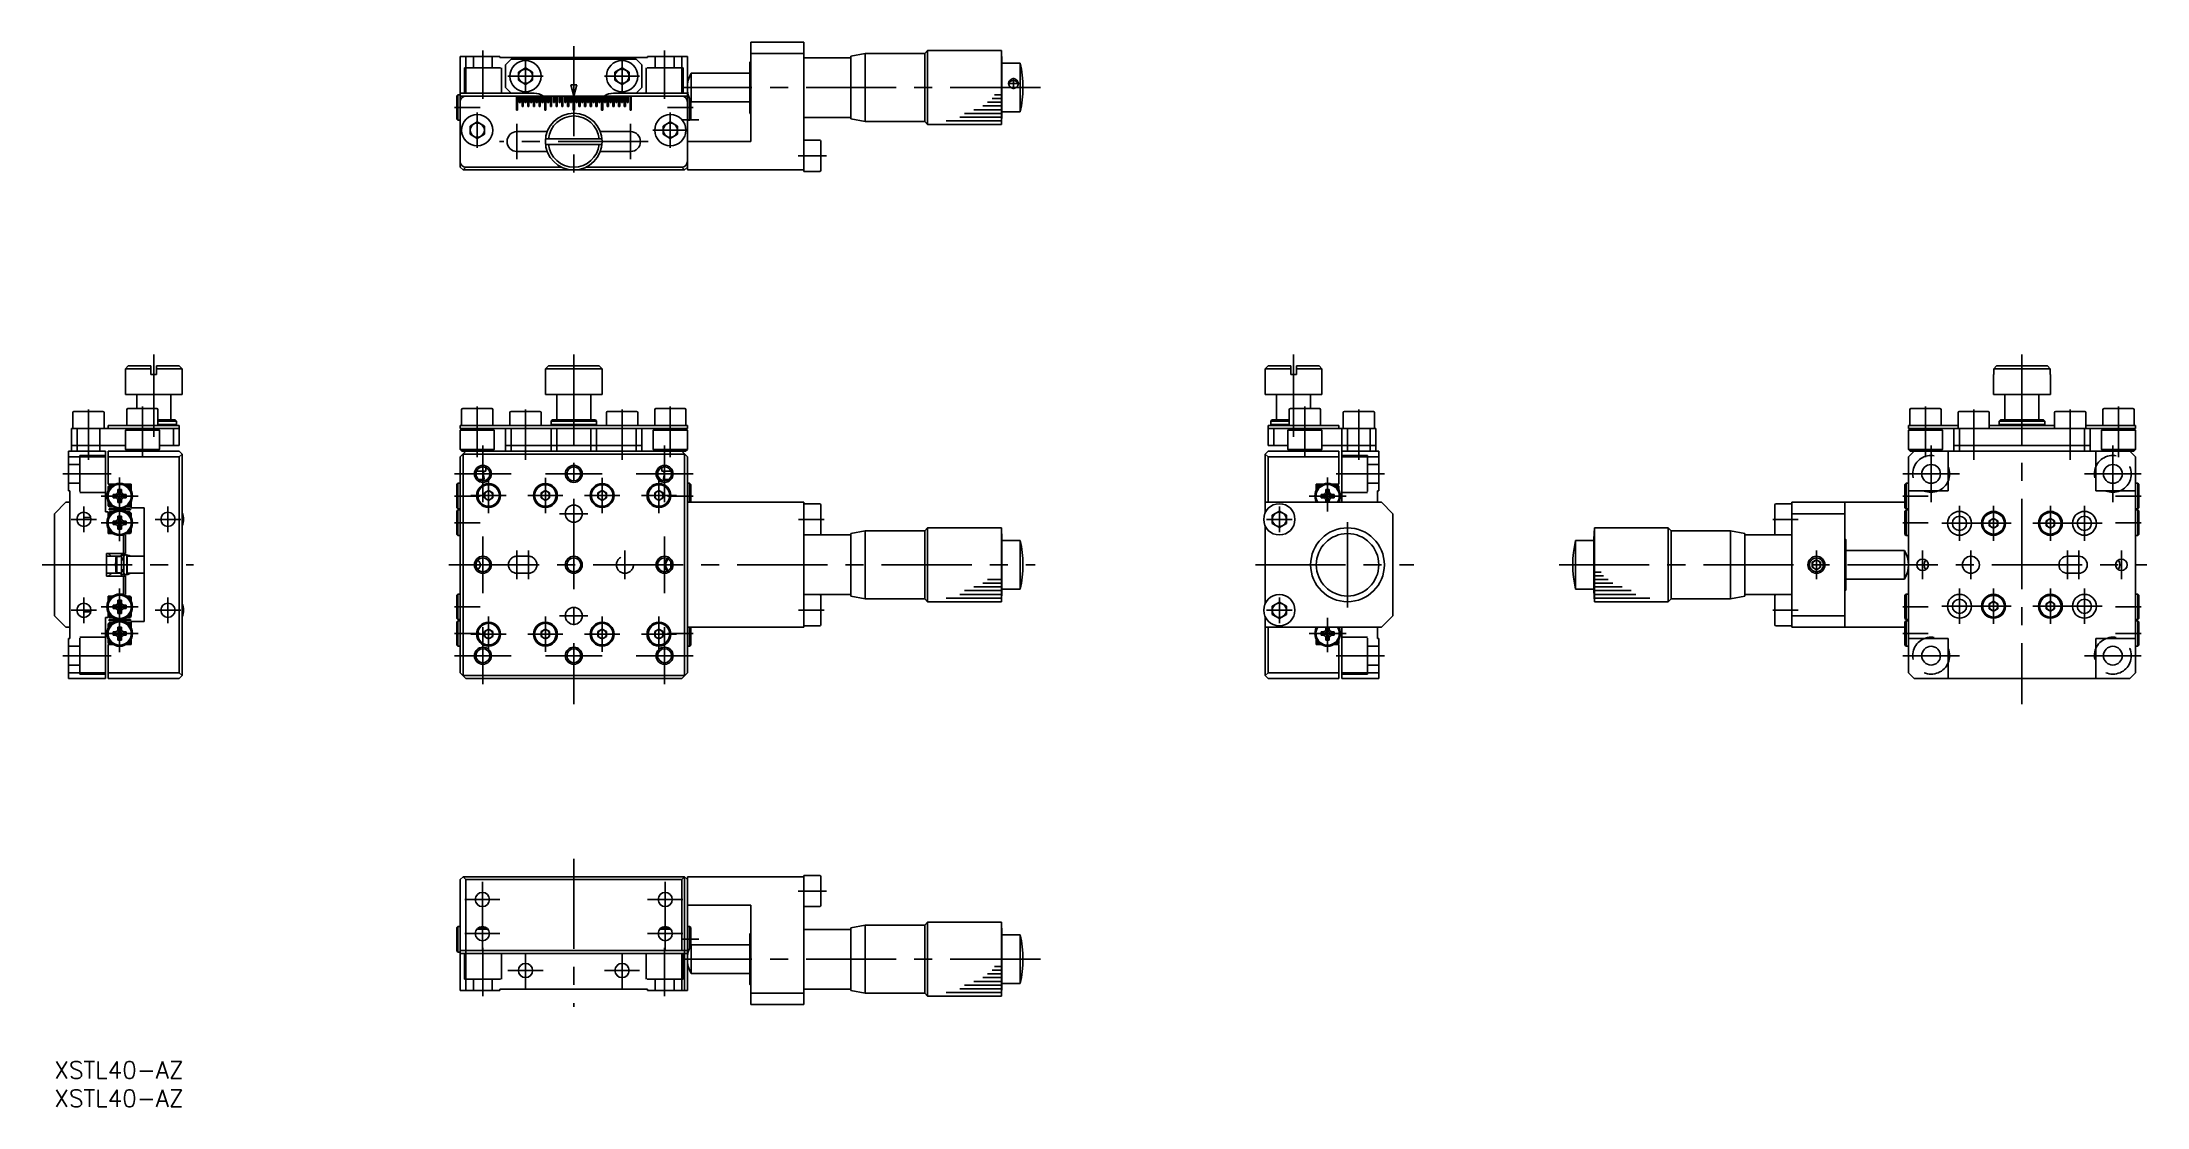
# Model space of a CAD drawing. Extents: x -2 to 368, y -8 to 179.
import ezdxf

# ---------------------------------------------------------------- set-up
doc = ezdxf.new("R2010")
doc.units = 0
doc.header["$LTSCALE"] = 0.5
doc.linetypes.add('CENTER', pattern=[50.8, 31.75, -6.35, 6.35, -6.35])
doc.linetypes.add('DASHED', pattern=[19.05, 12.7, -6.35])
for name, color, linetype in [('MSM_CENTER', 1, 'CENTER'), ('MSM_CONTINUOUS', 7, 'CONTINUOUS'), ('MSM_DASHED', 4, 'DASHED'), ('MSM_NARROW', 5, 'CONTINUOUS'), ('MSM_PART_NUMBER', 7, 'CONTINUOUS')]:
    doc.layers.add(name, color=color, linetype=linetype)
doc.styles.get("Standard").update_dxf_attribs({"font": 'txt.shx', "height": 3, "bigfont": 'bigfont.shx'})

# ---------------------------------------------------------------- blocks, each defined once
blk = doc.blocks.new('*U3')
at = {"layer": 'MSM_PART_NUMBER'}
blk.add_text('XSTL40-AZ', height=3, dxfattribs=at).set_placement((0, -3))
blk = doc.blocks.new('*U4')
at = {"layer": 'MSM_PART_NUMBER'}
blk.add_text('XSTL40-AZ', height=3, dxfattribs=at).set_placement((0, -8))

msp = doc.modelspace()

# ---------------------------------------------------------------- linework, layer by layer
at = {"layer": 'MSM_CENTER'}
for p, q in [((75.47, 177.92), (75.47, 169.42)), ((91.47, 178.72), (91.47, 154.92)), ((107.47, 177.92), (107.47, 169.42)), ((82.97, 170.32), (82.97, 176.52)), ((99.97, 170.32), (99.97, 176.52)), ((79.87, 173.42), (86.07, 173.42)), ((96.87, 173.42), (103.07, 173.42)), ((173.65, 171.42), (110.47, 171.42)), ((169.89, 172.13), (167.89, 172.13)), ((168.89, 171.13), (168.89, 173.13)), ((74.97, 167.92), (70.47, 167.92)), ((74.47, 160.82), (74.47, 167.02)), ((107.97, 167.92), (112.47, 167.92)), ((108.47, 160.82), (108.47, 167.02)), ((81.47, 158.82), (81.47, 165.02)), ((101.47, 158.82), (101.47, 165.02)), ((105.37, 163.92), (111.57, 163.92)), ((110.67, 165.72), (113.47, 165.72)), ((104.57, 161.92), (78.37, 161.92)), ((130.97, 159.42), (135.97, 159.42)), ((17.5, 109.92), (17.5, 124.42)), ((91.47, 124.42), (91.47, 62.87)), ((218.22, 109.92), (218.22, 124.42)), ((346.49, 124.42), (346.49, 62.87)), ((15.5, 106.39), (15.5, 115.27)), ((74.47, 106.39), (74.47, 115.27)), ((108.47, 106.39), (108.47, 115.27)), ((220.22, 106.39), (220.22, 115.27)), ((329.49, 106.39), (329.49, 115.27)), ((363.49, 106.39), (363.49, 115.27)), ((6, 105.89), (6, 114.77)), ((82.97, 105.89), (82.97, 114.77)), ((99.97, 105.89), (99.97, 114.77)), ((229.72, 105.89), (229.72, 114.77)), ((337.99, 105.89), (337.99, 114.77)), ((354.99, 105.89), (354.99, 114.77)), ((75.47, 108.42), (75.47, 98.42)), ((107.47, 108.42), (107.47, 98.42)), ((330.49, 108.42), (330.49, 98.42)), ((362.49, 108.42), (362.49, 98.42)), ((1.5, 103.42), (10, 103.42)), ((11.5, 91.57), (11.5, 102.77)), ((70.47, 103.42), (80.47, 103.42)), ((76.47, 96.52), (76.47, 102.72)), ((86.47, 103.42), (96.47, 103.42)), ((86.47, 96.52), (86.47, 102.72)), ((96.47, 96.52), (96.47, 102.72)), ((102.47, 103.42), (112.47, 103.42)), ((106.47, 96.52), (106.47, 102.72)), ((224.22, 96.79), (224.22, 102.77)), ((234.22, 103.42), (225.72, 103.42)), ((325.49, 103.42), (335.49, 103.42)), ((357.49, 103.42), (367.49, 103.42)), ((5.2, 93.17), (5.2, 97.67)), ((14.75, 99.52), (8.25, 99.52)), ((20, 93.17), (20, 97.67)), ((74.97, 99.52), (70.47, 99.52)), ((79.57, 99.62), (73.37, 99.62)), ((89.57, 99.62), (83.37, 99.62)), ((88.97, 96.42), (93.97, 96.42)), ((99.57, 99.62), (93.37, 99.62)), ((109.57, 99.62), (103.37, 99.62)), ((107.97, 99.52), (112.47, 99.52)), ((215.72, 93.17), (215.72, 97.67)), ((220.97, 99.52), (227.47, 99.52)), ((329.99, 99.52), (325.49, 99.52)), ((335.49, 91.62), (335.49, 97.82)), ((341.49, 91.62), (341.49, 97.82)), ((351.49, 91.62), (351.49, 97.82)), ((357.49, 91.62), (357.49, 97.82)), ((362.99, 99.52), (367.49, 99.52)), ((2.95, 95.42), (7.45, 95.42)), ((14.75, 94.82), (8.25, 94.82)), ((17.75, 95.42), (22.25, 95.42)), ((74.97, 94.82), (70.47, 94.82)), ((131.07, 95.42), (135.57, 95.42)), ((217.97, 95.42), (213.47, 95.42)), ((227.72, 79.92), (227.72, 94.92)), ((307.09, 95.42), (302.59, 95.42)), ((329.99, 94.82), (325.49, 94.82)), ((344.59, 94.72), (332.39, 94.72)), ((360.59, 94.72), (348.39, 94.72)), ((362.99, 94.82), (367.49, 94.82)), ((75.47, 92.42), (75.47, 82.42)), ((81.47, 84.92), (81.47, 89.92)), ((83.47, 84.92), (83.47, 89.92)), ((100.47, 84.92), (100.47, 89.92)), ((107.47, 92.42), (107.47, 82.42)), ((310.29, 84.92), (310.29, 89.92)), ((328.99, 84.92), (328.99, 89.92)), ((337.49, 84.92), (337.49, 89.92)), ((354.49, 84.92), (354.49, 89.92)), ((356.49, 84.92), (356.49, 89.92)), ((363.99, 84.92), (363.99, 89.92)), ((-2.16, 87.42), (24.5, 87.42)), ((69.47, 87.42), (172.74, 87.42)), ((211.5, 87.42), (239.4, 87.42)), ((264.99, 87.42), (368.49, 87.42)), ((5.2, 77.17), (5.2, 81.67)), ((11.5, 72.07), (11.5, 83.27)), ((20, 77.17), (20, 81.67)), ((215.72, 77.17), (215.72, 81.67)), ((335.49, 77.02), (335.49, 83.22)), ((341.49, 77.02), (341.49, 83.22)), ((351.49, 77.02), (351.49, 83.22)), ((357.49, 77.02), (357.49, 83.22)), ((2.95, 79.42), (7.45, 79.42)), ((14.75, 80.02), (8.25, 80.02)), ((17.75, 79.42), (22.25, 79.42)), ((74.97, 80.02), (70.47, 80.02)), ((76.47, 72.12), (76.47, 78.32)), ((86.47, 72.12), (86.47, 78.32)), ((88.97, 78.42), (93.97, 78.42)), ((96.47, 72.12), (96.47, 78.32)), ((106.47, 72.12), (106.47, 78.32)), ((131.07, 79.42), (135.57, 79.42)), ((217.97, 79.42), (213.47, 79.42)), ((224.22, 72.07), (224.22, 78.1)), ((307.09, 79.42), (302.59, 79.42)), ((329.99, 80.02), (325.49, 80.02)), ((344.59, 80.12), (332.39, 80.12)), ((360.59, 80.12), (348.39, 80.12)), ((362.99, 80.02), (367.49, 80.02)), ((14.75, 75.32), (8.25, 75.32)), ((74.97, 75.32), (70.47, 75.32)), ((79.57, 75.22), (73.37, 75.22)), ((75.47, 76.42), (75.47, 66.42)), ((89.57, 75.22), (83.37, 75.22)), ((99.57, 75.22), (93.37, 75.22)), ((109.57, 75.22), (103.37, 75.22)), ((107.47, 76.42), (107.47, 66.42)), ((107.97, 75.32), (112.47, 75.32)), ((220.97, 75.32), (227.47, 75.32)), ((329.99, 75.32), (325.49, 75.32)), ((362.99, 75.32), (367.49, 75.32)), ((1.5, 71.42), (10, 71.42)), ((70.47, 71.42), (80.47, 71.42)), ((86.47, 71.42), (96.47, 71.42)), ((102.47, 71.42), (112.47, 71.42)), ((234.22, 71.42), (225.72, 71.42)), ((325.49, 71.42), (335.49, 71.42)), ((357.49, 71.42), (367.49, 71.42)), ((91.47, 35.68), (91.47, 9.63)), ((75.37, 19.4), (75.37, 31.6)), ((107.57, 19.4), (107.57, 31.6)), ((130.97, 30), (135.97, 30)), ((72.27, 28.5), (78.47, 28.5)), ((104.47, 28.5), (110.67, 28.5)), ((72.27, 22.5), (78.47, 22.5)), ((104.47, 22.5), (110.67, 22.5)), ((75.47, 11.5), (75.47, 20)), ((82.97, 12.9), (82.97, 19.1)), ((99.97, 12.9), (99.97, 19.1)), ((107.47, 11.5), (107.47, 20)), ((110.67, 21.5), (113.47, 21.5)), ((79.87, 16), (86.07, 16)), ((96.87, 16), (103.07, 16)), ((173.65, 18), (110.47, 18))]:
    msp.add_line(p, q, dxfattribs=at)
at = {"layer": 'MSM_CONTINUOUS'}
for p, q in [((122.67, 179.42), (122.67, 161.92)), ((122.67, 179.42), (131.97, 179.42)), ((131.97, 156.67), (131.97, 179.42)), ((153.27, 177.43), (153.77, 177.93)), ((153.77, 177.93), (153.77, 164.93)), ((153.77, 177.93), (166.77, 177.93)), ((166.77, 177.93), (166.77, 164.93)), ((166.77, 177.93), (166.87, 175.93)), ((71.47, 176.92), (71.47, 157.42)), ((71.47, 176.92), (78.47, 176.92)), ((72.47, 170.42), (72.47, 176.92)), ((78.47, 176.72), (78.47, 176.92)), ((104.47, 176.72), (78.47, 176.72)), ((79.47, 175.42), (80.47, 176.42)), ((79.47, 171.42), (79.47, 175.42)), ((80.47, 176.42), (102.47, 176.42)), ((81.72, 174.15), (82.97, 174.87)), ((82.97, 174.87), (84.22, 174.15)), ((98.72, 174.15), (99.97, 174.87)), ((99.97, 174.87), (101.22, 174.15)), ((102.47, 176.42), (103.47, 175.42)), ((103.47, 175.42), (103.47, 171.42)), ((104.47, 176.72), (104.47, 176.92)), ((104.47, 176.92), (111.47, 176.92)), ((110.47, 176.92), (110.47, 170.42)), ((111.47, 156.92), (111.47, 176.92)), ((122.67, 176.07), (122.47, 175.87)), ((122.47, 175.87), (122.47, 166.97)), ((131.97, 177.42), (122.67, 177.42)), ((131.97, 176.68), (140.27, 176.68)), ((140.27, 176.93), (142.77, 177.43)), ((140.27, 176.93), (140.27, 165.93)), ((142.77, 177.43), (153.27, 177.43)), ((142.77, 177.43), (142.77, 165.43)), ((153.27, 177.43), (153.27, 165.43)), ((166.87, 175.93), (166.87, 166.93)), ((166.87, 175.73), (170.07, 175.73)), ((170.07, 175.73), (170.07, 167.13)), ((80.47, 170.42), (79.47, 171.42)), ((81.72, 172.7), (81.72, 174.15)), ((82.97, 171.98), (81.72, 172.7)), ((84.22, 172.7), (82.97, 171.98)), ((84.22, 174.15), (84.22, 172.7)), ((90.93, 171.92), (92.01, 171.92)), ((91.47, 169.92), (90.93, 171.92)), ((92.01, 171.92), (91.47, 169.92)), ((98.72, 172.7), (98.72, 174.15)), ((99.97, 171.98), (98.72, 172.7)), ((101.22, 172.7), (99.97, 171.98)), ((101.22, 174.15), (101.22, 172.7)), ((103.47, 171.42), (102.47, 170.42)), ((112.14, 173.93), (122.47, 173.93)), ((112.14, 173.93), (112.14, 168.93)), ((70.87, 169.97), (71.07, 170.17)), ((70.87, 169.97), (70.87, 165.87)), ((71.07, 170.17), (71.47, 170.17)), ((71.07, 170.17), (71.07, 165.67)), ((71.47, 170.42), (84.47, 170.42)), ((111.47, 169.92), (71.47, 169.92)), ((81.37, 167.42), (81.37, 169.92)), ((81.57, 167.42), (81.37, 167.42)), ((81.57, 169.92), (81.57, 167.42)), ((81.87, 168.82), (81.87, 169.92)), ((82.07, 168.82), (81.87, 168.82)), ((82.07, 169.92), (82.07, 168.82)), ((82.37, 168.12), (82.37, 169.92)), ((82.57, 168.12), (82.37, 168.12)), ((82.57, 169.92), (82.57, 168.12)), ((82.87, 168.82), (82.87, 169.92)), ((83.07, 168.82), (82.87, 168.82)), ((83.07, 169.92), (83.07, 168.82)), ((83.37, 168.12), (83.37, 169.92)), ((83.57, 168.12), (83.37, 168.12)), ((83.57, 169.92), (83.57, 168.12)), ((83.87, 168.82), (83.87, 169.92)), ((84.07, 168.82), (83.87, 168.82)), ((84.07, 169.92), (84.07, 168.82)), ((84.37, 168.12), (84.37, 169.92)), ((84.57, 168.12), (84.37, 168.12)), ((84.57, 169.92), (84.57, 168.12)), ((84.87, 168.82), (84.87, 169.92)), ((85.07, 168.82), (84.87, 168.82)), ((85.07, 169.92), (85.07, 168.82)), ((85.37, 168.12), (85.37, 169.92)), ((85.57, 168.12), (85.37, 168.12)), ((85.57, 169.92), (85.57, 168.12)), ((85.87, 168.82), (85.87, 169.92)), ((86.07, 168.82), (85.87, 168.82)), ((86.07, 169.92), (86.07, 168.82)), ((86.37, 167.42), (86.37, 169.92)), ((86.57, 167.42), (86.37, 167.42)), ((86.57, 169.92), (86.57, 167.42)), ((86.87, 168.82), (86.87, 169.92)), ((87.07, 168.82), (86.87, 168.82)), ((87.07, 169.92), (87.07, 168.82)), ((87.37, 168.12), (87.37, 169.92)), ((87.57, 168.12), (87.37, 168.12)), ((87.57, 169.92), (87.57, 168.12)), ((87.87, 168.82), (87.87, 169.92)), ((88.07, 168.82), (87.87, 168.82)), ((88.07, 169.92), (88.07, 168.82)), ((88.37, 168.12), (88.37, 169.92)), ((88.57, 168.12), (88.37, 168.12)), ((88.57, 169.92), (88.57, 168.12)), ((88.87, 168.82), (88.87, 169.92)), ((89.07, 168.82), (88.87, 168.82)), ((89.07, 169.92), (89.07, 168.82)), ((89.37, 168.12), (89.37, 169.92)), ((89.57, 168.12), (89.37, 168.12)), ((89.57, 169.92), (89.57, 168.12)), ((89.87, 168.82), (89.87, 169.92)), ((90.07, 168.82), (89.87, 168.82)), ((90.07, 169.92), (90.07, 168.82)), ((90.37, 168.12), (90.37, 169.92)), ((90.57, 168.12), (90.37, 168.12)), ((90.57, 169.92), (90.57, 168.12)), ((90.87, 168.82), (90.87, 169.92)), ((91.07, 168.82), (90.87, 168.82)), ((91.07, 169.92), (91.07, 168.82)), ((91.37, 167.42), (91.37, 169.92)), ((91.57, 167.42), (91.37, 167.42)), ((91.57, 169.92), (91.57, 167.42)), ((91.87, 168.82), (91.87, 169.92)), ((92.07, 168.82), (91.87, 168.82)), ((92.07, 169.92), (92.07, 168.82)), ((92.37, 168.12), (92.37, 169.92)), ((92.57, 168.12), (92.37, 168.12)), ((92.57, 169.92), (92.57, 168.12)), ((92.87, 168.82), (92.87, 169.92)), ((93.07, 168.82), (92.87, 168.82)), ((93.07, 169.92), (93.07, 168.82)), ((93.37, 168.12), (93.37, 169.92)), ((93.57, 168.12), (93.37, 168.12)), ((93.57, 169.92), (93.57, 168.12)), ((93.87, 168.82), (93.87, 169.92)), ((94.07, 168.82), (93.87, 168.82)), ((94.07, 169.92), (94.07, 168.82)), ((94.37, 168.12), (94.37, 169.92)), ((94.57, 168.12), (94.37, 168.12)), ((94.57, 169.92), (94.57, 168.12)), ((94.87, 168.82), (94.87, 169.92)), ((95.07, 168.82), (94.87, 168.82)), ((95.07, 169.92), (95.07, 168.82)), ((95.37, 168.12), (95.37, 169.92)), ((95.57, 168.12), (95.37, 168.12)), ((95.57, 169.92), (95.57, 168.12)), ((95.87, 168.82), (95.87, 169.92)), ((96.07, 168.82), (95.87, 168.82)), ((96.07, 169.92), (96.07, 168.82)), ((96.37, 167.42), (96.37, 169.92)), ((96.57, 167.42), (96.37, 167.42)), ((96.57, 169.92), (96.57, 167.42)), ((96.87, 168.82), (96.87, 169.92)), ((97.07, 168.82), (96.87, 168.82)), ((97.07, 169.92), (97.07, 168.82)), ((97.37, 168.12), (97.37, 169.92)), ((97.57, 168.12), (97.37, 168.12)), ((97.57, 169.92), (97.57, 168.12)), ((97.87, 168.82), (97.87, 169.92)), ((98.07, 168.82), (97.87, 168.82)), ((98.07, 169.92), (98.07, 168.82)), ((98.37, 168.12), (98.37, 169.92)), ((98.57, 168.12), (98.37, 168.12)), ((98.47, 170.42), (111.47, 170.42)), ((98.57, 169.92), (98.57, 168.12)), ((98.87, 168.82), (98.87, 169.92)), ((99.07, 168.82), (98.87, 168.82)), ((99.07, 169.92), (99.07, 168.82)), ((99.37, 168.12), (99.37, 169.92)), ((99.57, 168.12), (99.37, 168.12)), ((99.57, 169.92), (99.57, 168.12)), ((99.87, 168.82), (99.87, 169.92)), ((100.07, 168.82), (99.87, 168.82)), ((100.07, 169.92), (100.07, 168.82)), ((100.37, 168.12), (100.37, 169.92)), ((100.57, 168.12), (100.37, 168.12)), ((100.57, 169.92), (100.57, 168.12)), ((100.87, 168.82), (100.87, 169.92)), ((101.07, 168.82), (100.87, 168.82)), ((101.07, 169.92), (101.07, 168.82)), ((101.37, 167.42), (101.37, 169.92)), ((101.57, 167.42), (101.37, 167.42)), ((101.57, 169.92), (101.57, 167.42)), ((111.47, 170.17), (111.63, 170.17)), ((111.87, 165.67), (111.87, 169.47)), ((112.07, 165.87), (112.07, 169.05)), ((112.14, 168.93), (122.47, 168.93)), ((122.47, 166.97), (122.67, 166.77)), ((166.77, 164.93), (166.87, 166.93)), ((166.87, 167.13), (170.07, 167.13)), ((71.07, 165.67), (70.87, 165.87)), ((71.47, 165.67), (71.07, 165.67)), ((73.22, 164.65), (74.47, 165.37)), ((73.22, 163.2), (73.22, 164.65)), ((74.47, 162.48), (73.22, 163.2)), ((74.47, 165.37), (75.72, 164.65)), ((75.72, 163.2), (74.47, 162.48)), ((75.72, 164.65), (75.72, 163.2)), ((86.79, 163.67), (81.47, 163.67)), ((101.47, 163.67), (96.15, 163.67)), ((107.22, 164.65), (108.47, 165.37)), ((107.22, 163.2), (107.22, 164.65)), ((108.47, 162.48), (107.22, 163.2)), ((108.47, 165.37), (109.72, 164.65)), ((109.72, 163.2), (108.47, 162.48)), ((109.72, 164.65), (109.72, 163.2)), ((111.87, 165.67), (111.47, 165.67)), ((112.07, 165.87), (111.87, 165.67)), ((131.97, 166.18), (140.27, 166.18)), ((140.27, 165.93), (142.77, 165.43)), ((142.57, 165.43), (142.57, 165.47)), ((142.77, 165.43), (153.27, 165.43)), ((153.27, 165.43), (153.77, 164.93)), ((153.77, 164.93), (166.77, 164.93)), ((81.47, 160.17), (86.79, 160.17)), ((96.44, 162.42), (86.49, 162.42)), ((86.49, 161.42), (96.44, 161.42)), ((96.15, 160.17), (101.47, 160.17)), ((111.47, 161.92), (122.67, 161.92)), ((134.77, 162.17), (131.97, 162.17)), ((134.97, 156.87), (134.97, 161.97)), ((71.47, 157.42), (71.97, 156.92)), ((71.97, 156.92), (72.47, 157.42)), ((71.97, 156.92), (110.97, 156.92)), ((72.47, 157.42), (89.29, 157.42)), ((93.65, 157.42), (110.47, 157.42)), ((110.47, 157.42), (110.97, 156.92)), ((110.97, 156.92), (111.47, 157.42)), ((111.47, 156.92), (131.97, 156.92)), ((131.97, 156.67), (134.77, 156.67)), ((12.5, 121.92), (13, 122.42)), ((17, 122.42), (13, 122.42)), ((17, 122.42), (17, 120.92)), ((22, 122.42), (18, 122.42)), ((18, 120.92), (18, 122.42)), ((22, 122.42), (22.5, 121.92)), ((86.99, 122.42), (86.49, 121.92)), ((86.99, 122.42), (95.94, 122.42)), ((95.94, 122.42), (96.44, 121.92)), ((213.72, 122.42), (213.22, 121.92)), ((213.72, 122.42), (217.72, 122.42)), ((217.72, 120.92), (217.72, 122.42)), ((218.72, 122.42), (222.72, 122.42)), ((218.72, 122.42), (218.72, 120.92)), ((222.72, 122.42), (223.22, 121.92)), ((341.52, 121.92), (342.02, 122.42)), ((350.97, 122.42), (342.02, 122.42)), ((350.97, 122.42), (351.47, 121.92)), ((12.5, 117.42), (12.5, 121.92)), ((17, 121.92), (12.5, 121.92)), ((18, 120.92), (17, 120.92)), ((22.5, 121.92), (18, 121.92)), ((22.5, 121.92), (22.5, 117.42)), ((86.47, 120.92), (86.47, 117.42)), ((86.47, 120.92), (86.49, 120.92)), ((86.49, 121.92), (96.44, 121.92)), ((86.49, 121.92), (86.49, 120.92)), ((96.44, 121.92), (96.44, 120.92)), ((96.44, 120.92), (96.47, 120.92)), ((96.47, 120.92), (96.47, 117.42)), ((213.22, 121.92), (213.22, 117.42)), ((213.22, 121.92), (217.72, 121.92)), ((217.72, 120.92), (218.72, 120.92)), ((218.72, 121.92), (223.22, 121.92)), ((223.22, 117.42), (223.22, 121.92)), ((341.49, 120.92), (341.49, 117.42)), ((341.52, 120.92), (341.49, 120.92)), ((351.47, 121.92), (341.52, 121.92)), ((341.52, 121.92), (341.52, 120.92)), ((351.47, 121.92), (351.47, 120.92)), ((351.49, 120.92), (351.47, 120.92)), ((351.49, 120.92), (351.49, 117.42)), ((22.5, 117.42), (12.5, 117.42)), ((12.95, 114.92), (18.05, 114.92)), ((14.5, 114.92), (14.5, 117.42)), ((20.5, 117.42), (20.5, 112.92)), ((71.92, 114.92), (77.02, 114.92)), ((86.47, 117.42), (96.47, 117.42)), ((88.47, 117.42), (88.47, 112.92)), ((94.47, 117.42), (94.47, 112.92)), ((105.92, 114.92), (111.02, 114.92)), ((213.22, 117.42), (223.22, 117.42)), ((215.22, 117.42), (215.22, 112.92)), ((222.77, 114.92), (217.67, 114.92)), ((221.22, 114.92), (221.22, 117.42)), ((332.04, 114.92), (326.94, 114.92)), ((351.49, 117.42), (341.49, 117.42)), ((343.49, 117.42), (343.49, 112.92)), ((349.49, 117.42), (349.49, 112.92)), ((366.04, 114.92), (360.94, 114.92)), ((3, 111.42), (3, 107.42)), ((22, 111.42), (3, 111.42)), ((3.25, 111.42), (3.25, 114.22)), ((3.45, 114.42), (8.55, 114.42)), ((4, 107.42), (4, 111.42)), ((8, 111.42), (8, 107.42)), ((8.75, 114.22), (8.75, 111.42)), ((22, 111.92), (9.5, 111.92)), ((9.5, 111.92), (9.5, 111.42)), ((12.5, 111.12), (12.8, 111.42)), ((12.75, 111.92), (12.75, 114.72)), ((18.5, 111.12), (18.2, 111.42)), ((18.25, 114.72), (18.25, 111.92)), ((21.3, 112.92), (18.25, 112.92)), ((21.5, 112.72), (18.25, 112.72)), ((18.25, 112.12), (21.5, 112.12)), ((21, 111.42), (21, 108.42)), ((21.5, 112.72), (21.3, 112.92)), ((21.3, 111.92), (21.5, 112.12)), ((21.5, 112.72), (21.5, 112.12)), ((22, 108.42), (22, 111.92)), ((71.47, 111.92), (71.47, 111.42)), ((71.47, 111.92), (111.47, 111.92)), ((71.47, 111.42), (111.47, 111.42)), ((71.77, 111.42), (71.47, 111.12)), ((71.72, 114.72), (71.72, 111.92)), ((77.47, 111.12), (77.17, 111.42)), ((77.22, 114.72), (77.22, 111.92)), ((79.47, 111.42), (79.47, 107.42)), ((80.22, 114.22), (80.22, 111.92)), ((80.42, 114.42), (85.52, 114.42)), ((80.47, 111.42), (80.47, 107.42)), ((85.72, 114.22), (85.72, 111.92)), ((87.47, 112.72), (87.67, 112.92)), ((87.47, 112.72), (87.47, 112.12)), ((87.47, 112.72), (95.47, 112.72)), ((87.67, 111.92), (87.47, 112.12)), ((95.47, 112.12), (87.47, 112.12)), ((87.47, 111.42), (87.47, 107.42)), ((87.67, 112.92), (95.27, 112.92)), ((88.47, 111.42), (88.47, 107.42)), ((94.47, 111.42), (94.47, 107.42)), ((95.27, 112.92), (95.47, 112.72)), ((95.27, 111.92), (95.47, 112.12)), ((95.47, 112.72), (95.47, 112.12)), ((95.47, 111.42), (95.47, 107.42)), ((97.22, 114.22), (97.22, 111.92)), ((97.42, 114.42), (102.52, 114.42)), ((102.47, 111.42), (102.47, 107.42)), ((102.72, 114.22), (102.72, 111.92)), ((103.47, 111.42), (103.47, 107.42)), ((105.77, 111.42), (105.47, 111.12)), ((105.72, 114.72), (105.72, 111.92)), ((111.47, 111.12), (111.17, 111.42)), ((111.22, 114.72), (111.22, 111.92)), ((111.47, 111.92), (111.47, 111.42)), ((213.72, 111.92), (226.22, 111.92)), ((213.72, 108.42), (213.72, 111.92)), ((213.72, 111.42), (232.72, 111.42)), ((214.22, 112.72), (214.42, 112.92)), ((214.22, 112.72), (214.22, 112.12)), ((214.22, 112.72), (217.47, 112.72)), ((214.42, 111.92), (214.22, 112.12)), ((217.47, 112.12), (214.22, 112.12)), ((214.42, 112.92), (217.47, 112.92)), ((214.72, 111.42), (214.72, 108.42)), ((217.22, 111.12), (217.52, 111.42)), ((217.47, 114.72), (217.47, 111.92)), ((223.22, 111.12), (222.92, 111.42)), ((222.97, 111.92), (222.97, 114.72)), ((226.22, 111.92), (226.22, 111.42)), ((226.72, 98.42), (226.72, 111.42)), ((226.97, 114.22), (226.97, 111.42)), ((232.27, 114.42), (227.17, 114.42)), ((227.72, 111.42), (227.72, 107.42)), ((231.72, 107.42), (231.72, 111.42)), ((232.47, 111.42), (232.47, 114.22)), ((232.72, 111.42), (232.72, 107.42)), ((326.49, 111.92), (326.49, 111.42)), ((335.24, 111.92), (326.49, 111.92)), ((366.49, 111.42), (326.49, 111.42)), ((326.49, 111.12), (326.79, 111.42)), ((326.74, 114.72), (326.74, 111.92)), ((332.19, 111.42), (332.49, 111.12)), ((332.24, 114.72), (332.24, 111.92)), ((334.49, 111.42), (334.49, 107.42)), ((335.24, 114.22), (335.24, 111.42)), ((340.54, 114.42), (335.44, 114.42)), ((335.49, 111.42), (335.49, 107.42)), ((340.74, 114.22), (340.74, 111.42)), ((352.24, 111.92), (340.74, 111.92)), ((342.69, 112.92), (342.49, 112.72)), ((342.49, 112.72), (342.49, 112.12)), ((350.49, 112.72), (342.49, 112.72)), ((342.69, 111.92), (342.49, 112.12)), ((342.49, 112.12), (350.49, 112.12)), ((350.29, 112.92), (342.69, 112.92)), ((350.49, 112.72), (350.29, 112.92)), ((350.29, 111.92), (350.49, 112.12)), ((350.49, 112.72), (350.49, 112.12)), ((352.24, 114.22), (352.24, 111.42)), ((357.54, 114.42), (352.44, 114.42)), ((357.49, 111.42), (357.49, 107.42)), ((357.74, 114.22), (357.74, 111.42)), ((366.49, 111.92), (357.74, 111.92)), ((358.49, 111.42), (358.49, 107.42)), ((360.49, 111.12), (360.79, 111.42)), ((360.74, 114.72), (360.74, 111.92)), ((366.19, 111.42), (366.49, 111.12)), ((366.24, 114.72), (366.24, 111.92)), ((366.49, 111.92), (366.49, 111.42)), ((3, 108.42), (12.5, 108.42)), ((12.5, 107.72), (12.5, 111.12)), ((18.5, 111.12), (12.5, 111.12)), ((12.5, 107.72), (12.8, 107.42)), ((18.5, 107.72), (12.5, 107.72)), ((18.2, 107.42), (18.5, 107.72)), ((18.5, 111.12), (18.5, 107.72)), ((22, 108.42), (18.5, 108.42)), ((71.47, 111.12), (71.47, 107.72)), ((77.47, 111.12), (71.47, 111.12)), ((71.47, 107.72), (77.47, 107.72)), ((71.47, 107.72), (71.77, 107.42)), ((77.17, 107.42), (77.47, 107.72)), ((77.47, 107.72), (77.47, 111.12)), ((79.47, 108.42), (103.47, 108.42)), ((105.47, 111.12), (105.47, 107.72)), ((111.47, 111.12), (105.47, 111.12)), ((105.47, 107.72), (111.47, 107.72)), ((105.47, 107.72), (105.77, 107.42)), ((111.47, 107.72), (111.17, 107.42)), ((111.47, 107.72), (111.47, 111.12)), ((213.72, 108.42), (217.22, 108.42)), ((217.22, 111.12), (217.22, 107.72)), ((217.22, 111.12), (223.22, 111.12)), ((217.22, 107.72), (223.22, 107.72)), ((217.52, 107.42), (217.22, 107.72)), ((223.22, 107.72), (222.92, 107.42)), ((223.22, 107.72), (223.22, 111.12)), ((232.72, 108.42), (223.22, 108.42)), ((326.49, 107.72), (326.49, 111.12)), ((326.49, 111.12), (332.49, 111.12)), ((332.49, 107.72), (326.49, 107.72)), ((326.49, 107.72), (326.79, 107.42)), ((332.19, 107.42), (332.49, 107.72)), ((332.49, 111.12), (332.49, 107.72)), ((358.49, 108.42), (334.49, 108.42)), ((360.49, 107.72), (360.49, 111.12)), ((360.49, 111.12), (366.49, 111.12)), ((366.49, 107.72), (360.49, 107.72)), ((360.49, 107.72), (360.79, 107.42)), ((366.49, 107.72), (366.19, 107.42)), ((366.49, 111.12), (366.49, 107.72)), ((2.5, 107.42), (2.5, 100.42)), ((9, 107.42), (2.5, 107.42)), ((9, 106.42), (2.5, 106.42)), ((9, 96.72), (9, 107.42)), ((9.5, 107.42), (9.5, 101.62)), ((22, 107.42), (9.5, 107.42)), ((22, 106.42), (9.5, 106.42)), ((22, 107.42), (22.5, 106.92)), ((22.5, 106.92), (22, 106.42)), ((22, 68.42), (22, 106.42)), ((22.5, 106.92), (22.5, 67.92)), ((72.47, 107.42), (71.47, 106.42)), ((71.47, 106.42), (71.47, 68.42)), ((71.77, 107.42), (111.17, 107.42)), ((71.97, 106.92), (110.97, 106.92)), ((71.97, 106.92), (71.97, 67.92)), ((75.97, 103.92), (74.35, 103.92)), ((75.97, 103.92), (75.97, 104.55)), ((106.97, 103.92), (106.97, 104.55)), ((106.97, 103.92), (108.59, 103.92)), ((111.47, 106.42), (110.47, 107.42)), ((110.97, 106.92), (110.97, 67.92)), ((111.47, 106.42), (111.47, 68.42)), ((213.22, 106.92), (213.72, 107.42)), ((213.72, 106.42), (213.22, 106.92)), ((213.22, 96.57), (213.22, 106.92)), ((213.72, 107.42), (226.22, 107.42)), ((213.72, 106.42), (213.72, 98.42)), ((226.22, 106.42), (213.72, 106.42)), ((226.22, 101.62), (226.22, 107.42)), ((226.72, 107.42), (233.22, 107.42)), ((233.22, 106.42), (226.72, 106.42)), ((233.22, 107.42), (233.22, 100.42)), ((327.49, 107.42), (326.49, 106.42)), ((326.49, 68.42), (326.49, 106.42)), ((366.19, 107.42), (326.79, 107.42)), ((333.49, 100.42), (333.49, 107.42)), ((359.49, 100.42), (359.49, 107.42)), ((366.49, 106.42), (365.49, 107.42)), ((366.49, 106.42), (366.49, 68.42)), ((2.7, 100.42), (2.5, 100.42)), ((2.7, 74.42), (2.7, 100.42)), ((9.5, 101.62), (10.69, 101.62)), ((9.7, 101.42), (9.5, 101.22)), ((9.5, 101.22), (9.5, 100.55)), ((9.5, 101.22), (10.03, 101.22)), ((10.29, 101.42), (9.7, 101.42)), ((9.7, 100.87), (9.7, 101.42)), ((10.63, 101.6), (10.6, 101.62)), ((11.2, 100.67), (11.8, 100.67)), ((11.2, 100.32), (11.2, 100.67)), ((11.2, 100.67), (11.41, 100.32)), ((11.41, 100.11), (11.41, 100.32)), ((11.59, 100.32), (11.41, 100.32)), ((11.8, 100.67), (11.59, 100.32)), ((11.59, 100.32), (11.59, 100.11)), ((11.8, 100.67), (11.8, 100.32)), ((12.31, 101.62), (13.5, 101.62)), ((12.4, 101.62), (12.37, 101.6)), ((13.3, 101.42), (12.71, 101.42)), ((12.97, 101.22), (13.5, 101.22)), ((13.5, 101.22), (13.3, 101.42)), ((13.3, 101.42), (13.3, 100.87)), ((13.5, 101.62), (13.5, 100.55)), ((71.07, 101.77), (70.87, 101.57)), ((70.87, 97.47), (70.87, 101.57)), ((71.47, 101.77), (71.07, 101.77)), ((71.07, 97.27), (71.07, 101.77)), ((75.71, 102.42), (74.75, 102.42)), ((75.71, 102.42), (75.35, 102.2)), ((76.47, 100.49), (75.72, 100.06)), ((77.22, 100.06), (76.47, 100.49)), ((86.47, 100.49), (85.72, 100.06)), ((87.22, 100.06), (86.47, 100.49)), ((96.47, 100.49), (95.72, 100.06)), ((97.22, 100.06), (96.47, 100.49)), ((106.47, 100.49), (105.72, 100.06)), ((107.22, 100.06), (106.47, 100.49)), ((107.23, 102.42), (107.59, 102.2)), ((107.23, 102.42), (108.18, 102.42)), ((111.47, 101.77), (111.87, 101.77)), ((111.87, 101.77), (112.07, 101.57)), ((111.87, 98.42), (111.87, 101.77)), ((112.07, 98.42), (112.07, 101.57)), ((222.22, 101.62), (222.22, 100.55)), ((223.42, 101.62), (222.22, 101.62)), ((222.22, 101.22), (222.42, 101.42)), ((222.75, 101.22), (222.22, 101.22)), ((222.42, 101.42), (223.02, 101.42)), ((222.42, 101.42), (222.42, 100.87)), ((223.32, 101.62), (223.35, 101.6)), ((224.52, 100.67), (223.92, 100.67)), ((223.92, 100.67), (223.92, 100.32)), ((223.92, 100.67), (224.14, 100.32)), ((224.14, 100.32), (224.14, 100.11)), ((224.14, 100.32), (224.31, 100.32)), ((224.52, 100.67), (224.31, 100.32)), ((224.31, 100.11), (224.31, 100.32)), ((224.52, 100.32), (224.52, 100.67)), ((226.22, 101.62), (225.03, 101.62)), ((225.1, 101.6), (225.12, 101.62)), ((225.43, 101.42), (226.02, 101.42)), ((226.22, 101.22), (225.7, 101.22)), ((226.02, 101.42), (226.22, 101.22)), ((226.02, 100.87), (226.02, 101.42)), ((226.22, 101.22), (226.22, 100.55)), ((233.02, 100.42), (233.22, 100.42)), ((233.02, 100.42), (233.02, 98.42)), ((326.09, 101.77), (325.89, 101.57)), ((325.89, 97.47), (325.89, 101.57)), ((326.49, 101.77), (326.09, 101.77)), ((326.09, 97.27), (326.09, 101.77)), ((333.49, 100.42), (326.49, 100.42)), ((366.49, 100.42), (359.49, 100.42)), ((366.49, 101.77), (366.89, 101.77)), ((366.89, 101.77), (367.09, 101.57)), ((366.89, 97.27), (366.89, 101.77)), ((367.09, 97.47), (367.09, 101.57)), ((0, 96.42), (2, 98.42)), ((0, 78.42), (0, 96.42)), ((2, 98.42), (2.7, 98.42)), ((5.2, 96.62), (4.85, 96.62)), ((5.2, 94.17), (5.2, 96.62)), ((9.5, 96.72), (9, 96.72)), ((9.5, 98.49), (9.5, 97.82)), ((9.5, 97.82), (9.7, 97.62)), ((10.03, 97.82), (9.5, 97.82)), ((9.5, 95.85), (9.5, 96.72)), ((9.7, 96.72), (9.5, 96.52)), ((10.03, 96.52), (9.5, 96.52)), ((9.63, 97.27), (13.38, 97.27)), ((9.63, 97.07), (9.63, 97.27)), ((9.63, 97.07), (13.38, 97.07)), ((9.7, 97.62), (9.7, 98.17)), ((9.7, 97.62), (10.29, 97.62)), ((10.29, 96.72), (9.7, 96.72)), ((9.7, 96.72), (9.7, 96.17)), ((10.35, 99.82), (10.7, 99.82)), ((10.35, 99.22), (10.35, 99.82)), ((10.35, 99.82), (10.7, 99.61)), ((10.35, 99.22), (10.7, 99.43)), ((10.7, 99.22), (10.35, 99.22)), ((10.55, 97.28), (10.69, 97.42)), ((10.55, 97.27), (10.55, 97.28)), ((10.55, 97.27), (10.55, 97.28)), ((10.55, 97.07), (10.55, 97.07)), ((10.69, 96.92), (10.55, 97.07)), ((10.55, 97.07), (10.55, 97.07)), ((10.74, 96.94), (10.61, 97.07)), ((10.7, 99.61), (10.91, 99.61)), ((10.7, 99.61), (10.7, 99.43)), ((10.91, 99.43), (10.7, 99.43)), ((10.85, 96.98), (10.75, 97.07)), ((11.2, 98.37), (11.41, 98.73)), ((11.2, 98.37), (11.2, 98.72)), ((11.8, 98.37), (11.2, 98.37)), ((11.41, 98.73), (11.41, 98.93)), ((11.59, 98.73), (11.41, 98.73)), ((11.59, 98.93), (11.59, 98.73)), ((11.8, 98.37), (11.59, 98.73)), ((11.8, 98.72), (11.8, 98.37)), ((12.09, 99.61), (12.3, 99.61)), ((12.3, 99.43), (12.09, 99.43)), ((12.15, 97.37), (12.25, 97.27)), ((12.26, 97.4), (12.39, 97.27)), ((12.3, 99.82), (12.65, 99.82)), ((12.3, 99.61), (12.65, 99.82)), ((12.3, 99.61), (12.3, 99.43)), ((12.3, 99.43), (12.65, 99.22)), ((12.65, 99.22), (12.3, 99.22)), ((12.31, 97.42), (12.45, 97.28)), ((12.45, 97.07), (12.31, 96.92)), ((12.45, 97.28), (12.45, 97.27)), ((12.45, 97.28), (12.45, 97.27)), ((12.45, 97.07), (12.45, 97.07)), ((12.45, 97.07), (12.45, 97.07)), ((12.65, 99.82), (12.65, 99.22)), ((12.71, 97.62), (13.3, 97.62)), ((13.3, 96.72), (12.71, 96.72)), ((13.5, 97.82), (12.97, 97.82)), ((13.5, 96.52), (12.97, 96.52)), ((13.3, 98.17), (13.3, 97.62)), ((13.3, 97.62), (13.5, 97.82)), ((13.3, 96.72), (13.5, 96.52)), ((13.3, 96.17), (13.3, 96.72)), ((13.38, 97.07), (13.38, 97.27)), ((13.5, 97.42), (13.5, 98.49)), ((13.5, 97.42), (15.8, 97.42)), ((13.5, 95.85), (13.5, 96.52)), ((15.8, 97.42), (15.8, 77.42)), ((70.87, 97.47), (71.07, 97.27)), ((71.07, 97.07), (70.87, 96.87)), ((70.87, 92.77), (70.87, 96.87)), ((71.07, 97.27), (71.47, 97.27)), ((71.07, 97.07), (71.47, 97.07)), ((71.07, 92.57), (71.07, 97.07)), ((75.72, 100.06), (75.72, 99.19)), ((75.72, 99.19), (76.47, 98.76)), ((76.47, 98.76), (77.22, 99.19)), ((77.22, 99.19), (77.22, 100.06)), ((85.72, 100.06), (85.72, 99.19)), ((85.72, 99.19), (86.47, 98.76)), ((86.47, 98.76), (87.22, 99.19)), ((87.22, 99.19), (87.22, 100.06)), ((95.72, 100.06), (95.72, 99.19)), ((95.72, 99.19), (96.47, 98.76)), ((96.47, 98.76), (97.22, 99.19)), ((97.22, 99.19), (97.22, 100.06)), ((105.72, 100.06), (105.72, 99.19)), ((105.72, 99.19), (106.47, 98.76)), ((106.47, 98.76), (107.22, 99.19)), ((107.22, 99.19), (107.22, 100.06)), ((111.47, 98.42), (131.97, 98.42)), ((131.97, 76.42), (131.97, 98.42)), ((131.97, 98.17), (134.77, 98.17)), ((134.97, 97.97), (134.97, 92.87)), ((213.22, 98.42), (233.72, 98.42)), ((214.47, 96.14), (215.72, 96.87)), ((215.72, 96.87), (216.97, 96.14)), ((222.22, 98.42), (222.22, 98.49)), ((223.42, 99.82), (223.07, 99.82)), ((223.07, 99.82), (223.07, 99.22)), ((223.43, 99.61), (223.07, 99.82)), ((223.43, 99.43), (223.07, 99.22)), ((223.07, 99.22), (223.42, 99.22)), ((223.64, 99.61), (223.43, 99.61)), ((223.43, 99.61), (223.43, 99.43)), ((223.43, 99.43), (223.64, 99.43)), ((223.92, 98.72), (223.92, 98.42)), ((223.95, 98.42), (224.14, 98.73)), ((224.14, 98.93), (224.14, 98.73)), ((224.14, 98.73), (224.31, 98.73)), ((224.31, 98.73), (224.31, 98.93)), ((224.49, 98.42), (224.31, 98.73)), ((224.52, 98.42), (224.52, 98.72)), ((225.02, 99.61), (224.81, 99.61)), ((224.81, 99.43), (225.02, 99.43)), ((225.37, 99.82), (225.02, 99.82)), ((225.37, 99.82), (225.02, 99.61)), ((225.02, 99.61), (225.02, 99.43)), ((225.37, 99.22), (225.02, 99.43)), ((225.02, 99.22), (225.37, 99.22)), ((225.37, 99.22), (225.37, 99.82)), ((226.22, 98.49), (226.22, 98.42)), ((233.72, 98.42), (235.72, 96.42)), ((235.72, 78.42), (235.72, 96.42)), ((302.99, 92.87), (302.99, 97.97)), ((303.19, 98.17), (305.99, 98.17)), ((305.99, 76.42), (305.99, 98.42)), ((325.89, 98.42), (305.99, 98.42)), ((305.99, 96.42), (315.29, 96.42)), ((315.29, 76.42), (315.29, 98.42)), ((325.89, 97.47), (326.09, 97.27)), ((326.09, 97.07), (325.89, 96.87)), ((325.89, 92.77), (325.89, 96.87)), ((326.09, 97.27), (326.49, 97.27)), ((326.09, 97.07), (326.49, 97.07)), ((326.09, 92.57), (326.09, 97.07)), ((366.89, 97.27), (366.49, 97.27)), ((366.89, 97.07), (366.49, 97.07)), ((367.09, 97.47), (366.89, 97.27)), ((366.89, 97.07), (367.09, 96.87)), ((366.89, 92.57), (366.89, 97.07)), ((367.09, 92.77), (367.09, 96.87)), ((6.41, 95.72), (5.2, 95.72)), ((9.5, 92.92), (9.5, 93.79)), ((9.7, 92.92), (9.5, 93.12)), ((9.5, 93.12), (10.03, 93.12)), ((10.29, 92.92), (9.5, 92.92)), ((9.7, 93.47), (9.7, 92.92)), ((10.35, 95.12), (10.7, 95.12)), ((10.35, 94.52), (10.35, 95.12)), ((10.35, 95.12), (10.7, 94.91)), ((10.35, 94.52), (10.7, 94.73)), ((10.7, 94.52), (10.35, 94.52)), ((10.7, 94.91), (10.91, 94.91)), ((10.7, 94.91), (10.7, 94.73)), ((10.91, 94.73), (10.7, 94.73)), ((11.2, 95.97), (11.8, 95.97)), ((11.2, 95.62), (11.2, 95.97)), ((11.2, 95.97), (11.41, 95.62)), ((11.2, 93.67), (11.41, 94.03)), ((11.2, 93.67), (11.2, 94.02)), ((11.8, 93.67), (11.2, 93.67)), ((11.41, 95.41), (11.41, 95.62)), ((11.59, 95.62), (11.41, 95.62)), ((11.41, 94.03), (11.41, 94.23)), ((11.59, 94.03), (11.41, 94.03)), ((11.8, 95.97), (11.59, 95.62)), ((11.59, 95.62), (11.59, 95.41)), ((11.59, 94.23), (11.59, 94.03)), ((11.8, 93.67), (11.59, 94.03)), ((11.8, 95.97), (11.8, 95.62)), ((11.8, 94.02), (11.8, 93.67)), ((12.09, 94.91), (12.3, 94.91)), ((12.3, 94.73), (12.09, 94.73)), ((12.2, 89.42), (12.2, 92.68)), ((12.3, 95.12), (12.65, 95.12)), ((12.3, 94.91), (12.65, 95.12)), ((12.3, 94.91), (12.3, 94.73)), ((12.3, 94.73), (12.65, 94.52)), ((12.65, 94.52), (12.3, 94.52)), ((12.37, 92.75), (12.5, 92.62)), ((12.65, 95.12), (12.65, 94.52)), ((12.71, 92.92), (13.3, 92.92)), ((12.97, 93.12), (13.5, 93.12)), ((13.3, 92.92), (13.3, 93.47)), ((13.5, 93.12), (13.3, 92.92)), ((13.5, 93.12), (13.5, 93.79)), ((70.87, 92.77), (71.07, 92.57)), ((131.97, 92.67), (140.27, 92.67)), ((140.27, 92.92), (142.77, 93.42)), ((140.27, 92.92), (140.27, 81.92)), ((142.77, 93.42), (142.77, 81.42)), ((142.77, 93.42), (153.27, 93.42)), ((153.27, 93.42), (153.77, 93.92)), ((153.27, 93.42), (153.27, 81.42)), ((153.77, 93.92), (153.77, 80.92)), ((153.77, 93.92), (166.77, 93.92)), ((166.77, 93.92), (166.77, 80.92)), ((166.77, 93.92), (166.87, 91.92)), ((213.22, 94.28), (213.22, 80.57)), ((214.47, 94.7), (214.47, 96.14)), ((215.72, 93.98), (214.47, 94.7)), ((216.97, 94.7), (215.72, 93.98)), ((216.97, 96.14), (216.97, 94.7)), ((271.19, 93.92), (271.09, 91.92)), ((271.19, 93.92), (271.19, 80.92)), ((284.19, 93.92), (271.19, 93.92)), ((284.19, 93.92), (284.19, 80.92)), ((284.69, 93.42), (284.19, 93.92)), ((295.19, 93.42), (284.69, 93.42)), ((284.69, 93.42), (284.69, 81.42)), ((297.69, 92.92), (295.19, 93.42)), ((295.19, 93.42), (295.19, 81.42)), ((297.69, 92.92), (297.69, 81.92)), ((305.99, 92.67), (297.69, 92.67)), ((325.89, 92.77), (326.09, 92.57)), ((341.49, 95.59), (340.74, 95.16)), ((340.74, 95.16), (340.74, 94.29)), ((340.74, 94.29), (341.49, 93.86)), ((342.24, 95.16), (341.49, 95.59)), ((341.49, 93.86), (342.24, 94.29)), ((342.24, 94.29), (342.24, 95.16)), ((351.49, 95.59), (350.74, 95.15)), ((350.74, 95.15), (350.74, 94.29)), ((350.74, 94.29), (351.49, 93.85)), ((352.24, 95.15), (351.49, 95.59)), ((351.49, 93.85), (352.24, 94.29)), ((352.24, 94.29), (352.24, 95.15)), ((367.09, 92.77), (366.89, 92.57)), ((9.2, 85.42), (9.2, 89.42)), ((9.2, 89.42), (12.5, 89.42)), ((12.5, 92.62), (12.5, 89.42)), ((71.07, 92.57), (71.47, 92.57)), ((166.87, 91.92), (166.87, 82.92)), ((166.87, 91.72), (170.07, 91.72)), ((170.07, 91.72), (170.07, 83.12)), ((267.89, 91.72), (267.89, 83.12)), ((271.09, 91.72), (267.89, 91.72)), ((271.09, 91.92), (271.09, 82.92)), ((315.49, 91.87), (315.29, 92.07)), ((315.49, 82.97), (315.49, 91.87)), ((325.82, 89.92), (315.49, 89.92)), ((325.82, 89.92), (325.82, 84.92)), ((326.09, 92.57), (326.49, 92.57)), ((366.89, 92.57), (366.49, 92.57)), ((11.6, 88.92), (9.2, 88.92)), ((9.2, 85.92), (11.6, 85.92)), ((12.5, 85.42), (9.2, 85.42)), ((11, 88.87), (10.8, 88.66)), ((10.8, 86.19), (10.8, 88.66)), ((10.8, 86.19), (11, 85.98)), ((11.6, 88.87), (11, 88.87)), ((11, 85.98), (11, 88.87)), ((11.6, 85.98), (11, 85.98)), ((11.8, 88.92), (11.6, 88.92)), ((11.6, 88.87), (11.6, 88.92)), ((11.6, 85.92), (11.6, 85.98)), ((11.6, 85.92), (11.8, 85.92)), ((11.8, 85.92), (11.8, 88.92)), ((12.25, 88.32), (11.8, 88.32)), ((11.8, 86.52), (12.25, 86.52)), ((12.2, 88.64), (12.2, 88.32)), ((12.2, 86.52), (12.2, 86.21)), ((12.2, 82.16), (12.2, 85.42)), ((12.25, 88.92), (12.25, 85.92)), ((12.5, 85.42), (12.5, 82.22)), ((12.75, 85.92), (12.75, 88.92)), ((12.8, 88.32), (12.75, 88.32)), ((12.75, 86.52), (12.8, 86.52)), ((15.8, 88.92), (12.8, 88.92)), ((12.8, 85.92), (12.8, 88.92)), ((12.8, 85.92), (15.8, 85.92)), ((108.57, 86.87), (108.57, 87.97)), ((310.29, 88.29), (309.54, 87.86)), ((309.54, 87.86), (309.54, 86.99)), ((309.54, 86.99), (310.29, 86.56)), ((311.04, 87.86), (310.29, 88.29)), ((310.29, 86.56), (311.04, 86.99)), ((311.04, 86.99), (311.04, 87.86)), ((356.49, 88.92), (354.49, 88.92)), ((354.49, 85.92), (356.49, 85.92)), ((9.5, 81.05), (9.5, 81.92)), ((9.5, 81.92), (10.29, 81.92)), ((9.7, 81.92), (9.5, 81.72)), ((10.03, 81.72), (9.5, 81.72)), ((9.7, 81.92), (9.7, 81.37)), ((12.37, 82.1), (12.5, 82.22)), ((13.3, 81.92), (12.71, 81.92)), ((12.97, 81.72), (13.5, 81.72)), ((13.3, 81.92), (13.3, 81.37)), ((13.3, 81.92), (13.5, 81.72)), ((13.5, 81.05), (13.5, 81.72)), ((70.87, 82.07), (71.07, 82.27)), ((70.87, 82.07), (70.87, 77.97)), ((71.07, 82.27), (71.47, 82.27)), ((71.07, 82.27), (71.07, 77.77)), ((131.97, 82.17), (140.27, 82.17)), ((134.97, 81.97), (134.97, 76.87)), ((140.27, 81.92), (142.77, 81.42)), ((166.77, 80.92), (166.87, 82.92)), ((166.87, 83.12), (170.07, 83.12)), ((271.09, 83.12), (267.89, 83.12)), ((271.19, 80.92), (271.09, 82.92)), ((297.69, 81.92), (295.19, 81.42)), ((305.99, 82.17), (297.69, 82.17)), ((302.99, 81.97), (302.99, 76.87)), ((315.29, 82.77), (315.49, 82.97)), ((325.82, 84.92), (315.49, 84.92)), ((325.89, 82.07), (326.09, 82.27)), ((325.89, 82.07), (325.89, 77.97)), ((326.09, 82.27), (326.49, 82.27)), ((326.09, 82.27), (326.09, 77.77)), ((366.89, 82.27), (366.49, 82.27)), ((366.89, 82.27), (366.89, 77.77)), ((367.09, 82.07), (366.89, 82.27)), ((367.09, 82.07), (367.09, 77.97)), ((2, 76.42), (0, 78.42)), ((4.85, 78.22), (5.2, 78.22)), ((5.2, 80.67), (5.2, 78.22)), ((5.2, 79.12), (6.41, 79.12)), ((9, 78.12), (9.5, 78.12)), ((9, 67.42), (9, 78.12)), ((9.5, 78.12), (9.5, 78.99)), ((10.03, 78.32), (9.5, 78.32)), ((9.7, 78.12), (9.5, 78.32)), ((9.7, 78.12), (9.7, 78.67)), ((9.7, 78.12), (10.29, 78.12)), ((10.35, 79.72), (10.35, 80.32)), ((10.35, 80.32), (10.7, 80.32)), ((10.35, 80.32), (10.7, 80.11)), ((10.35, 79.72), (10.7, 79.93)), ((10.7, 79.72), (10.35, 79.72)), ((10.55, 77.78), (10.69, 77.92)), ((10.61, 77.77), (10.74, 77.9)), ((10.7, 80.11), (10.91, 80.11)), ((10.7, 80.11), (10.7, 79.93)), ((10.91, 79.93), (10.7, 79.93)), ((10.75, 77.77), (10.85, 77.87)), ((11.2, 81.17), (11.8, 81.17)), ((11.2, 80.82), (11.2, 81.17)), ((11.2, 81.17), (11.41, 80.82)), ((11.2, 78.87), (11.41, 79.23)), ((11.2, 78.87), (11.2, 79.22)), ((11.8, 78.87), (11.2, 78.87)), ((11.41, 80.61), (11.41, 80.82)), ((11.59, 80.82), (11.41, 80.82)), ((11.41, 79.23), (11.41, 79.43)), ((11.59, 79.23), (11.41, 79.23)), ((11.8, 81.17), (11.59, 80.82)), ((11.59, 80.82), (11.59, 80.61)), ((11.59, 79.43), (11.59, 79.23)), ((11.8, 78.87), (11.59, 79.23)), ((11.8, 81.17), (11.8, 80.82)), ((11.8, 79.22), (11.8, 78.87)), ((12.09, 80.11), (12.3, 80.11)), ((12.3, 79.93), (12.09, 79.93)), ((12.3, 80.32), (12.65, 80.32)), ((12.3, 80.11), (12.65, 80.32)), ((12.3, 80.11), (12.3, 79.93)), ((12.3, 79.93), (12.65, 79.72)), ((12.65, 79.72), (12.3, 79.72)), ((12.31, 77.92), (12.45, 77.78)), ((12.65, 80.32), (12.65, 79.72)), ((12.71, 78.12), (13.3, 78.12)), ((13.5, 78.32), (12.97, 78.32)), ((13.3, 78.67), (13.3, 78.12)), ((13.5, 78.32), (13.3, 78.12)), ((13.5, 78.32), (13.5, 78.99)), ((71.07, 77.77), (70.87, 77.97)), ((142.57, 81.42), (142.57, 81.46)), ((142.77, 81.42), (153.27, 81.42)), ((153.27, 81.42), (153.77, 80.92)), ((153.77, 80.92), (166.77, 80.92)), ((213.22, 67.92), (213.22, 78.28)), ((214.47, 80.14), (215.72, 80.87)), ((214.47, 78.7), (214.47, 80.14)), ((215.72, 77.98), (214.47, 78.7)), ((215.72, 80.87), (216.97, 80.14)), ((216.97, 78.7), (215.72, 77.98)), ((216.97, 80.14), (216.97, 78.7)), ((235.72, 78.42), (233.72, 76.42)), ((284.19, 80.92), (271.19, 80.92)), ((284.69, 81.42), (284.19, 80.92)), ((295.19, 81.42), (284.69, 81.42)), ((295.39, 81.42), (295.39, 81.46)), ((315.29, 78.42), (305.99, 78.42)), ((326.09, 77.77), (325.89, 77.97)), ((341.49, 80.99), (340.74, 80.56)), ((340.74, 80.56), (340.74, 79.69)), ((340.74, 79.69), (341.49, 79.26)), ((342.24, 80.56), (341.49, 80.99)), ((341.49, 79.26), (342.24, 79.69)), ((342.24, 79.69), (342.24, 80.56)), ((351.49, 80.99), (350.74, 80.56)), ((350.74, 80.56), (350.74, 79.69)), ((350.74, 79.69), (351.49, 79.26)), ((352.24, 80.56), (351.49, 80.99)), ((351.49, 79.26), (352.24, 79.69)), ((352.24, 79.69), (352.24, 80.56)), ((366.89, 77.77), (367.09, 77.97)), ((2, 76.42), (2.7, 76.42)), ((2.5, 67.42), (2.5, 74.42)), ((2.7, 74.42), (2.5, 74.42)), ((9.5, 77.02), (9.7, 77.22)), ((9.5, 77.02), (9.5, 76.35)), ((9.5, 77.02), (10.03, 77.02)), ((9.5, 74.29), (9.5, 73.62)), ((9.63, 77.77), (9.63, 77.57)), ((11.45, 77.77), (9.63, 77.77)), ((13.38, 77.57), (9.63, 77.57)), ((9.7, 76.67), (9.7, 77.22)), ((10.29, 77.22), (9.7, 77.22)), ((10.35, 75.62), (10.7, 75.62)), ((10.35, 75.02), (10.35, 75.62)), ((10.35, 75.62), (10.7, 75.41)), ((10.35, 75.02), (10.7, 75.23)), ((10.7, 75.02), (10.35, 75.02)), ((10.55, 77.77), (10.55, 77.78)), ((10.55, 77.77), (10.55, 77.78)), ((10.69, 77.42), (10.55, 77.57)), ((10.55, 77.57), (10.55, 77.57)), ((10.55, 77.57), (10.55, 77.57)), ((10.7, 75.41), (10.91, 75.41)), ((10.7, 75.41), (10.7, 75.23)), ((10.91, 75.23), (10.7, 75.23)), ((11.2, 76.47), (11.8, 76.47)), ((11.2, 76.12), (11.2, 76.47)), ((11.2, 76.47), (11.41, 76.12)), ((11.2, 74.17), (11.41, 74.53)), ((11.2, 74.17), (11.2, 74.52)), ((11.8, 74.17), (11.2, 74.17)), ((11.41, 75.91), (11.41, 76.12)), ((11.59, 76.12), (11.41, 76.12)), ((11.41, 74.53), (11.41, 74.73)), ((11.59, 74.53), (11.41, 74.53)), ((13.38, 77.77), (11.55, 77.77)), ((11.8, 76.47), (11.59, 76.12)), ((11.59, 76.12), (11.59, 75.91)), ((11.59, 74.73), (11.59, 74.53)), ((11.8, 74.17), (11.59, 74.53)), ((11.8, 76.47), (11.8, 76.12)), ((11.8, 74.52), (11.8, 74.17)), ((12.09, 75.41), (12.3, 75.41)), ((12.3, 75.23), (12.09, 75.23)), ((12.15, 77.48), (12.25, 77.57)), ((12.26, 77.44), (12.39, 77.57)), ((12.3, 75.62), (12.65, 75.62)), ((12.3, 75.41), (12.65, 75.62)), ((12.3, 75.41), (12.3, 75.23)), ((12.3, 75.23), (12.65, 75.02)), ((12.65, 75.02), (12.3, 75.02)), ((12.45, 77.57), (12.31, 77.42)), ((12.45, 77.78), (12.45, 77.77)), ((12.45, 77.78), (12.45, 77.77)), ((12.45, 77.57), (12.45, 77.57)), ((12.45, 77.57), (12.45, 77.57)), ((12.65, 75.62), (12.65, 75.02)), ((13.3, 77.22), (12.71, 77.22)), ((12.97, 77.02), (13.5, 77.02)), ((13.3, 77.22), (13.3, 76.67)), ((13.3, 77.22), (13.5, 77.02)), ((13.38, 77.77), (13.38, 77.57)), ((15.8, 77.42), (13.5, 77.42)), ((13.5, 77.42), (13.5, 76.35)), ((13.5, 74.29), (13.5, 73.42)), ((71.07, 77.57), (70.87, 77.37)), ((70.87, 73.27), (70.87, 77.37)), ((71.07, 77.77), (71.47, 77.77)), ((71.47, 77.57), (71.07, 77.57)), ((71.07, 73.07), (71.07, 77.57)), ((76.47, 76.09), (75.72, 75.66)), ((75.72, 75.66), (75.72, 74.79)), ((75.72, 74.79), (76.47, 74.36)), ((77.22, 75.66), (76.47, 76.09)), ((76.47, 74.36), (77.22, 74.79)), ((77.22, 74.79), (77.22, 75.66)), ((86.47, 76.09), (85.72, 75.66)), ((85.72, 75.66), (85.72, 74.79)), ((85.72, 74.79), (86.47, 74.36)), ((87.22, 75.66), (86.47, 76.09)), ((86.47, 74.36), (87.22, 74.79)), ((87.22, 74.79), (87.22, 75.66)), ((96.47, 76.09), (95.72, 75.66)), ((95.72, 75.66), (95.72, 74.79)), ((95.72, 74.79), (96.47, 74.36)), ((97.22, 75.66), (96.47, 76.09)), ((96.47, 74.36), (97.22, 74.79)), ((97.22, 74.79), (97.22, 75.66)), ((106.47, 76.09), (105.72, 75.66)), ((105.72, 75.66), (105.72, 74.79)), ((105.72, 74.79), (106.47, 74.36)), ((107.22, 75.66), (106.47, 76.09)), ((106.47, 74.36), (107.22, 74.79)), ((107.22, 74.79), (107.22, 75.66)), ((111.47, 76.42), (131.97, 76.42)), ((111.87, 73.07), (111.87, 76.42)), ((112.07, 73.27), (112.07, 76.42)), ((134.77, 76.67), (131.97, 76.67)), ((213.22, 76.42), (233.72, 76.42)), ((213.72, 76.42), (213.72, 68.42)), ((222.22, 76.42), (222.22, 76.35)), ((222.22, 74.29), (222.22, 73.42)), ((223.42, 75.62), (223.07, 75.62)), ((223.07, 75.62), (223.07, 75.02)), ((223.43, 75.41), (223.07, 75.62)), ((223.43, 75.23), (223.07, 75.02)), ((223.07, 75.02), (223.42, 75.02)), ((223.64, 75.41), (223.43, 75.41)), ((223.43, 75.41), (223.43, 75.23)), ((223.43, 75.23), (223.64, 75.23)), ((223.92, 76.42), (223.92, 76.12)), ((223.92, 74.17), (224.14, 74.53)), ((223.92, 74.52), (223.92, 74.17)), ((223.92, 74.17), (224.52, 74.17)), ((223.95, 76.42), (224.14, 76.12)), ((224.14, 76.12), (224.14, 75.91)), ((224.14, 76.12), (224.31, 76.12)), ((224.14, 74.73), (224.14, 74.53)), ((224.14, 74.53), (224.31, 74.53)), ((224.49, 76.42), (224.31, 76.12)), ((224.31, 75.91), (224.31, 76.12)), ((224.31, 74.53), (224.31, 74.73)), ((224.52, 74.17), (224.31, 74.53)), ((224.52, 76.12), (224.52, 76.42)), ((224.52, 74.17), (224.52, 74.52)), ((225.02, 75.41), (224.81, 75.41)), ((224.81, 75.23), (225.02, 75.23)), ((225.37, 75.62), (225.02, 75.62)), ((225.37, 75.62), (225.02, 75.41)), ((225.02, 75.41), (225.02, 75.23)), ((225.37, 75.02), (225.02, 75.23)), ((225.02, 75.02), (225.37, 75.02)), ((225.37, 75.02), (225.37, 75.62)), ((226.22, 76.42), (226.22, 76.35)), ((226.22, 74.29), (226.22, 73.62)), ((226.72, 67.42), (226.72, 76.42)), ((233.02, 76.42), (233.02, 74.42)), ((233.02, 74.42), (233.22, 74.42)), ((233.22, 74.42), (233.22, 67.42)), ((305.99, 76.67), (303.19, 76.67)), ((325.89, 76.42), (305.99, 76.42)), ((326.09, 77.57), (325.89, 77.37)), ((325.89, 73.27), (325.89, 77.37)), ((326.09, 77.77), (326.49, 77.77)), ((326.09, 73.07), (326.09, 77.57)), ((326.49, 77.57), (326.09, 77.57)), ((333.49, 74.42), (326.49, 74.42)), ((333.49, 67.42), (333.49, 74.42)), ((366.49, 74.42), (359.49, 74.42)), ((359.49, 67.42), (359.49, 74.42)), ((366.89, 77.77), (366.49, 77.77)), ((366.49, 77.57), (366.89, 77.57)), ((366.89, 77.57), (367.09, 77.37)), ((366.89, 73.07), (366.89, 77.57)), ((367.09, 73.27), (367.09, 77.37)), ((10.03, 73.62), (9.5, 73.62)), ((9.5, 73.62), (9.7, 73.42)), ((10.29, 73.42), (9.5, 73.42)), ((9.5, 67.42), (9.5, 73.42)), ((9.7, 73.42), (9.7, 73.97)), ((13.5, 73.42), (12.71, 73.42)), ((13.5, 73.62), (12.97, 73.62)), ((13.3, 73.97), (13.3, 73.42)), ((13.5, 73.62), (13.3, 73.42)), ((70.87, 73.27), (71.07, 73.07)), ((71.07, 73.07), (71.47, 73.07)), ((111.87, 73.07), (111.47, 73.07)), ((112.07, 73.27), (111.87, 73.07)), ((222.22, 73.62), (222.75, 73.62)), ((222.22, 73.62), (222.42, 73.42)), ((222.22, 73.42), (223.02, 73.42)), ((222.42, 73.97), (222.42, 73.42)), ((225.43, 73.42), (226.22, 73.42)), ((225.7, 73.62), (226.22, 73.62)), ((226.02, 73.42), (226.02, 73.97)), ((226.22, 73.62), (226.02, 73.42)), ((226.22, 67.42), (226.22, 73.42)), ((325.89, 73.27), (326.09, 73.07)), ((326.09, 73.07), (326.49, 73.07)), ((366.89, 73.07), (366.49, 73.07)), ((367.09, 73.27), (366.89, 73.07)), ((2.5, 68.42), (9, 68.42)), ((9, 67.42), (2.5, 67.42)), ((9.5, 68.42), (22, 68.42)), ((22, 67.42), (9.5, 67.42)), ((22.5, 67.92), (22, 68.42)), ((22.5, 67.92), (22, 67.42)), ((72.47, 67.42), (71.47, 68.42)), ((71.97, 67.92), (110.97, 67.92)), ((72.47, 67.42), (110.47, 67.42)), ((110.47, 67.42), (111.47, 68.42)), ((213.72, 68.42), (213.22, 67.92)), ((213.72, 67.42), (213.22, 67.92)), ((213.72, 68.42), (226.22, 68.42)), ((226.22, 67.42), (213.72, 67.42)), ((226.72, 68.42), (233.22, 68.42)), ((233.22, 67.42), (226.72, 67.42)), ((326.49, 68.42), (327.49, 67.42)), ((365.49, 67.42), (327.49, 67.42)), ((365.49, 67.42), (366.49, 68.42)), ((71.47, 32), (71.97, 32.5)), ((71.47, 12.5), (71.47, 32)), ((71.97, 32.5), (72.47, 32)), ((71.97, 32.5), (110.97, 32.5)), ((110.47, 32), (72.47, 32)), ((72.47, 32), (72.47, 12.5)), ((110.47, 32), (110.97, 32.5)), ((110.47, 19.5), (110.47, 32)), ((110.97, 32.5), (111.47, 32)), ((110.97, 32.5), (110.97, 12.5)), ((111.47, 32.5), (111.47, 12.5)), ((111.47, 32.5), (131.97, 32.5)), ((131.97, 32.75), (134.77, 32.75)), ((131.97, 32.75), (131.97, 10)), ((134.97, 32.55), (134.97, 27.45)), ((111.47, 27.5), (122.67, 27.5)), ((122.67, 10), (122.67, 27.5)), ((134.77, 27.25), (131.97, 27.25)), ((71.07, 23.75), (70.87, 23.55)), ((70.87, 19.45), (70.87, 23.55)), ((71.47, 23.75), (71.07, 23.75)), ((71.07, 19.25), (71.07, 23.75)), ((76.33, 23.3), (74.41, 23.3)), ((74.62, 23.5), (76.12, 23.5)), ((108.53, 23.3), (106.61, 23.3)), ((106.82, 23.5), (108.32, 23.5)), ((111.87, 23.75), (111.57, 23.75)), ((112.07, 23.55), (111.87, 23.75)), ((111.87, 23.75), (111.87, 19.96)), ((112.07, 23.55), (112.07, 20.37)), ((122.67, 22.65), (122.47, 22.45)), ((122.47, 22.45), (122.47, 13.55)), ((131.97, 23.25), (140.27, 23.25)), ((140.27, 23.5), (142.77, 24)), ((140.27, 12.5), (140.27, 23.5)), ((142.57, 24), (142.57, 23.96)), ((142.77, 24), (153.27, 24)), ((142.77, 12), (142.77, 24)), ((153.27, 24), (153.77, 24.5)), ((153.27, 12), (153.27, 24)), ((153.77, 24.5), (166.77, 24.5)), ((153.77, 11.5), (153.77, 24.5)), ((166.77, 24.5), (166.87, 22.5)), ((166.77, 11.5), (166.77, 24.5)), ((166.87, 13.5), (166.87, 22.5)), ((166.87, 22.3), (170.07, 22.3)), ((170.07, 13.7), (170.07, 22.3)), ((70.87, 19.45), (71.07, 19.25)), ((71.07, 19.25), (71.47, 19.25)), ((111.47, 19.5), (71.47, 19.5)), ((71.47, 19), (111.47, 19)), ((110.47, 12.5), (110.47, 19)), ((111.47, 19.25), (111.63, 19.25)), ((112.14, 20.5), (122.47, 20.5)), ((112.14, 15.5), (112.14, 20.5)), ((112.14, 15.5), (122.47, 15.5)), ((78.47, 12.5), (71.47, 12.5)), ((104.47, 12.7), (78.47, 12.7)), ((78.47, 12.7), (78.47, 12.5)), ((104.47, 12.7), (104.47, 12.5)), ((104.47, 12.5), (111.47, 12.5)), ((122.47, 13.55), (122.67, 13.35)), ((131.97, 12), (122.67, 12)), ((131.97, 12.75), (140.27, 12.75)), ((140.27, 12.5), (142.77, 12)), ((142.77, 12), (153.27, 12)), ((153.27, 12), (153.77, 11.5)), ((153.77, 11.5), (166.77, 11.5)), ((166.77, 11.5), (166.87, 13.5)), ((166.87, 13.7), (170.07, 13.7)), ((122.67, 10), (131.97, 10))]:
    msp.add_line(p, q, dxfattribs=at)
for centre, radius in [((82.97, 173.42), 2.75), ((82.97, 173.42), 1.25), ((99.97, 173.42), 2.75), ((99.97, 173.42), 1.25), ((91.47, 161.92), 5), ((74.47, 163.92), 2.75), ((74.47, 163.92), 1.25), ((108.47, 163.92), 2.75), ((108.47, 163.92), 1.25), ((75.47, 103.42), 1.23), ((91.47, 103.42), 1.23), ((107.47, 103.42), 1.23), ((330.49, 103.42), 1.65), ((362.49, 103.42), 1.65), ((11.5, 99.52), 2.25), ((11.5, 99.52), 2.05), ((76.47, 99.62), 2.1), ((76.47, 99.62), 1.9), ((76.47, 99.62), 0.75), ((86.47, 99.62), 2.1), ((86.47, 99.62), 1.9), ((86.47, 99.62), 0.75), ((96.47, 99.62), 2.1), ((96.47, 99.62), 1.9), ((96.47, 99.62), 0.75), ((106.47, 99.62), 2.1), ((106.47, 99.62), 1.9), ((106.47, 99.62), 0.75), ((5.2, 95.42), 1.25), ((11.5, 94.82), 2.25), ((11.5, 94.82), 2.05), ((20, 95.42), 1.25), ((91.47, 96.42), 1.5), ((215.72, 95.42), 2.75), ((215.72, 95.42), 1.25), ((335.49, 94.72), 2.1), ((341.49, 94.72), 2.1), ((341.49, 94.72), 1.9), ((351.49, 94.72), 2.1), ((351.49, 94.72), 1.9), ((357.49, 94.72), 2.1), ((227.72, 87.42), 6.5), ((227.72, 87.42), 5.5), ((335.49, 94.72), 1.25), ((341.49, 94.72), 0.75), ((351.49, 94.72), 0.75), ((357.49, 94.72), 1.25), ((75.47, 87.42), 1.23), ((91.47, 87.42), 1.23), ((107.47, 87.42), 1.23), ((310.29, 87.42), 1.23), ((310.29, 87.42), 0.75), ((328.99, 87.42), 1.02), ((337.49, 87.42), 1.5), ((363.99, 87.42), 1.02), ((11.5, 80.02), 2.25), ((11.5, 80.02), 2.05), ((215.72, 79.42), 2.75), ((335.49, 80.12), 2.1), ((341.49, 80.12), 2.1), ((341.49, 80.12), 1.9), ((351.49, 80.12), 2.1), ((351.49, 80.12), 1.9), ((357.49, 80.12), 2.1), ((5.2, 79.42), 1.25), ((20, 79.42), 1.25), ((91.47, 78.42), 1.5), ((215.72, 79.42), 1.25), ((335.49, 80.12), 1.25), ((341.49, 80.12), 0.75), ((351.49, 80.12), 0.75), ((357.49, 80.12), 1.25), ((11.5, 75.32), 2.25), ((11.5, 75.32), 2.05), ((76.47, 75.22), 2.1), ((76.47, 75.22), 1.9), ((76.47, 75.22), 0.75), ((86.47, 75.22), 2.1), ((86.47, 75.22), 1.9), ((86.47, 75.22), 0.75), ((96.47, 75.22), 2.1), ((96.47, 75.22), 1.9), ((96.47, 75.22), 0.75), ((106.47, 75.22), 2.1), ((106.47, 75.22), 1.9), ((106.47, 75.22), 0.75), ((75.47, 71.42), 1.23), ((91.47, 71.42), 1.23), ((107.47, 71.42), 1.23), ((330.49, 71.42), 1.65), ((362.49, 71.42), 1.65), ((75.37, 28.5), 1.25), ((107.57, 28.5), 1.25), ((75.37, 22.5), 1.25), ((107.57, 22.5), 1.25), ((82.97, 16), 1.25), ((99.97, 16), 1.25)]:
    msp.add_circle(centre, radius, dxfattribs=at)
for centre, radius, start, end in [((151.83, 171.43), 18.74, 346.735, 13.265), ((116.47, 171.43), 5, 150, 210), ((168.86, 172.14), 0.818, 150.1071, 190.4878), ((168.88, 171.83), 0.846, 89.6386, 170.516), ((168.9, 172.14), 0.858, 190.4056, 220.6102), ((168.89, 172.1), 0.867, 31.2546, 148.7454), ((168.89, 172.13), 0.843, 220.1661, 319.8339), ((168.89, 171.83), 0.847, 11.0029, 90.3034), ((168.88, 172.14), 0.858, 319.3898, 349.5944), ((168.92, 172.14), 0.818, 349.5122, 29.8929), ((72.47, 168.92), 1, 90, 180), ((84.47, 167.42), 3, 56.4427, 90.0171), ((98.47, 167.42), 3, 90, 123.5573), ((110.47, 168.92), 1, 0, 90), ((81.47, 161.92), 1.75, 90, 270), ((91.47, 161.92), 4.5, 6.3794, 173.6206), ((101.47, 161.92), 1.75, 270, 90), ((91.47, 161.92), 4.5, 186.3794, 353.6206), ((134.77, 161.97), 0.2, 0, 90), ((72.47, 158.42), 1, 180, 270), ((110.47, 158.42), 1, 270, 0.0287), ((134.77, 156.87), 0.2, 270, 0), ((12.95, 114.72), 0.2, 90, 180), ((18.05, 114.72), 0.2, 0, 90), ((71.92, 114.72), 0.2, 90, 180), ((77.02, 114.72), 0.2, 0, 90), ((105.92, 114.72), 0.2, 90, 180), ((111.02, 114.72), 0.2, 0, 90), ((217.67, 114.72), 0.2, 90, 180), ((222.77, 114.72), 0.2, 0, 90), ((326.94, 114.72), 0.2, 90, 180), ((332.04, 114.72), 0.2, 0, 90), ((360.94, 114.72), 0.2, 90, 180), ((366.04, 114.72), 0.2, 0, 90), ((3.45, 114.22), 0.2, 90, 180), ((8.55, 114.22), 0.2, 0, 90), ((80.42, 114.22), 0.2, 90, 180), ((85.52, 114.22), 0.2, 0, 90), ((97.42, 114.22), 0.2, 90, 180), ((102.52, 114.22), 0.2, 0, 90), ((227.17, 114.22), 0.2, 90, 180), ((232.27, 114.22), 0.2, 0, 90), ((335.44, 114.22), 0.2, 90, 180), ((340.54, 114.22), 0.2, 0, 90), ((352.44, 114.22), 0.2, 90, 180), ((357.54, 114.22), 0.2, 0, 90), ((73.87, 104.24), 1.79, 333.0272, 349.932), ((109.07, 104.24), 1.79, 190.068, 206.9728), ((10.7, 100.32), 0.5, 270, 0), ((10.91, 100.11), 0.5, 270, 0), ((12.09, 100.11), 0.5, 180, 270), ((12.3, 100.32), 0.5, 180, 270), ((73.05, 102.3), 2.66, 2.5568, 24.8132), ((75.47, 103.42), 0.00246, 153.0644, 206.5626), ((109.89, 102.3), 2.66, 155.1868, 177.4432), ((224.22, 99.52), 2.25, 330.7325, 209.2675), ((224.22, 99.52), 2.05, 327.5486, 212.4514), ((223.42, 100.32), 0.5, 270, 0), ((223.64, 100.11), 0.5, 270, 0), ((224.81, 100.11), 0.5, 180, 270), ((225.02, 100.32), 0.5, 180, 270), ((10.7, 98.72), 0.5, 0, 90), ((10.91, 98.93), 0.5, 0, 90), ((12.09, 98.93), 0.5, 90, 180), ((12.3, 98.72), 0.5, 90, 180), ((20, 95.42), 2.75, 335.38, 24.62), ((134.77, 97.97), 0.2, 0, 90), ((223.42, 98.72), 0.5, 0, 90), ((223.64, 98.93), 0.5, 0, 90), ((224.81, 98.93), 0.5, 90, 180), ((225.02, 98.72), 0.5, 90, 180), ((303.19, 97.97), 0.2, 90, 180), ((10.7, 95.62), 0.5, 270, 0), ((10.7, 94.02), 0.5, 0, 90), ((10.91, 95.41), 0.5, 270, 0), ((10.91, 94.23), 0.5, 0, 90), ((12.09, 95.41), 0.5, 180, 270), ((12.09, 94.23), 0.5, 90, 180), ((12.3, 95.62), 0.5, 180, 270), ((12.3, 94.02), 0.5, 90, 180), ((134.77, 92.87), 0.2, 270, 0), ((303.19, 92.87), 0.2, 180, 263.9564), ((8, 87.42), 2.5, 36.8508, 53.0961), ((12.5, 87.42), 1.75, 58.9973, 124.2993), ((8, 87.42), 4.25, 22.8435, 28.0725), ((12.5, 88.92), 0.25, 0, 180), ((8, 87.42), 4.75, 21.4519, 24.9011), ((151.83, 87.42), 18.74, 346.735, 13.265), ((286.13, 87.42), 18.74, 166.735, 193.265), ((321.49, 87.42), 5, 330, 30), ((8, 87.42), 2.5, 306.9039, 323.1492), ((12.5, 87.42), 1.75, 166.2709, 193.7291), ((12.5, 87.42), 1.75, 235.7007, 301.0034), ((8, 87.42), 4.25, 331.9275, 337.1565), ((12.5, 87.42), 1.25, 101.5369, 124.0558), ((11.75, 87.42), 1, 64.1581, 87.134), ((11.75, 87.42), 1, 272.866, 295.8419), ((12.5, 87.42), 1.25, 235.9442, 258.4631), ((12.5, 85.92), 0.25, 180, 0), ((8, 87.42), 4.75, 335.0989, 338.4075), ((12.5, 87.42), 1.25, 76.1133, 78.4629), ((12.5, 87.42), 1.25, 281.5371, 283.8867), ((73.97, 87.42), 1.02, 305.525, 54.3741), ((108.97, 87.42), 1.5, 131.6617, 228.4392), ((108.97, 87.42), 1.3, 128.5603, 231.5406), ((330.49, 87.42), 1.25, 137.4341, 222.5659), ((354.49, 87.42), 1.5, 90, 270), ((356.49, 87.42), 1.5, 270, 90), ((362.49, 87.42), 1.25, 317.4846, 42.6163), ((134.77, 81.97), 0.2, 0, 90), ((303.19, 81.97), 0.2, 96.0436, 180), ((10.7, 80.82), 0.5, 270, 0), ((10.7, 79.22), 0.5, 0, 90), ((10.91, 80.61), 0.5, 270, 0), ((10.91, 79.43), 0.5, 0, 90), ((12.09, 80.61), 0.5, 180, 270), ((12.09, 79.43), 0.5, 90, 180), ((12.3, 80.82), 0.5, 180, 270), ((12.3, 79.22), 0.5, 90, 180), ((20, 79.42), 2.75, 335.38, 24.62), ((10.7, 76.12), 0.5, 270, 0), ((10.7, 74.52), 0.5, 0, 90), ((10.91, 75.91), 0.5, 270, 0), ((10.91, 74.73), 0.5, 0, 90), ((12.09, 75.91), 0.5, 180, 270), ((12.09, 74.73), 0.5, 90, 180), ((12.3, 76.12), 0.5, 180, 270), ((12.3, 74.52), 0.5, 90, 180), ((134.77, 76.87), 0.2, 270, 0), ((224.22, 75.32), 2.25, 150.7324, 29.2676), ((224.22, 75.32), 2.05, 147.5485, 32.4515), ((223.42, 76.12), 0.5, 270, 0), ((223.42, 74.52), 0.5, 0, 90), ((223.64, 75.91), 0.5, 270, 0), ((223.64, 74.73), 0.5, 0, 90), ((224.81, 75.91), 0.5, 180, 270), ((224.81, 74.73), 0.5, 90, 180), ((225.02, 76.12), 0.5, 180, 270), ((225.02, 74.52), 0.5, 90, 180), ((303.19, 76.87), 0.2, 180, 270), ((134.77, 32.55), 0.2, 0, 90), ((134.77, 27.45), 0.2, 270, 0), ((151.83, 18), 18.74, 346.735, 13.265), ((116.47, 18), 5, 150, 210)]:
    msp.add_arc(centre, radius, start, end, dxfattribs=at)
at = {"layer": 'MSM_DASHED'}
for p, q in [((72.22, 174.92), (78.72, 174.92)), ((72.22, 170.42), (72.22, 174.92)), ((73.82, 174.92), (73.82, 176.92)), ((77.12, 176.92), (77.12, 174.92)), ((78.72, 174.92), (78.72, 170.42)), ((110.72, 174.92), (104.22, 174.92)), ((104.22, 174.92), (104.22, 170.42)), ((105.82, 176.92), (105.82, 174.92)), ((109.12, 174.92), (109.12, 176.92)), ((110.72, 170.42), (110.72, 174.92)), ((4.5, 105.07), (2.5, 105.07)), ((4.5, 106.67), (4.5, 100.17)), ((9, 106.67), (4.5, 106.67)), ((226.72, 106.67), (231.22, 106.67)), ((231.22, 106.67), (231.22, 100.17)), ((231.22, 105.07), (233.22, 105.07)), ((2.5, 101.77), (4.5, 101.77)), ((4.5, 100.17), (9, 100.17)), ((231.22, 100.17), (226.72, 100.17)), ((233.22, 101.77), (231.22, 101.77)), ((81.47, 88.92), (83.47, 88.92)), ((81.47, 85.92), (83.47, 85.92)), ((4.5, 68.17), (4.5, 74.67)), ((4.5, 74.67), (9, 74.67)), ((231.22, 74.67), (226.72, 74.67)), ((231.22, 68.17), (231.22, 74.67)), ((2.5, 73.07), (4.5, 73.07)), ((233.22, 73.07), (231.22, 73.07)), ((4.5, 69.77), (2.5, 69.77)), ((9, 68.17), (4.5, 68.17)), ((226.72, 68.17), (231.22, 68.17)), ((231.22, 69.77), (233.22, 69.77)), ((72.22, 19), (72.22, 14.5)), ((78.72, 14.5), (78.72, 19)), ((104.22, 14.5), (104.22, 19)), ((110.72, 19), (110.72, 14.5)), ((72.22, 14.5), (78.72, 14.5)), ((73.82, 14.5), (73.82, 12.5)), ((77.12, 12.5), (77.12, 14.5)), ((110.72, 14.5), (104.22, 14.5)), ((105.82, 12.5), (105.82, 14.5)), ((109.12, 14.5), (109.12, 12.5))]:
    msp.add_line(p, q, dxfattribs=at)
for centre, radius in [((330.49, 103.42), 3.25), ((362.49, 103.42), 3.25), ((100.47, 87.42), 1.5), ((330.49, 71.42), 3.25), ((362.49, 71.42), 3.25)]:
    msp.add_circle(centre, radius, dxfattribs=at)
for centre, start, end in [((81.47, 87.42), 90, 270), ((83.47, 87.42), 270, 90)]:
    msp.add_arc(centre, 1.5, start, end, dxfattribs=at)
at = {"layer": 'MSM_NARROW'}
for p, q in [((160.27, 166.88), (166.77, 166.88)), ((161.89, 167.53), (166.77, 167.53)), ((163.52, 168.18), (166.77, 168.18)), ((164.33, 168.83), (166.77, 168.83)), ((165.14, 169.48), (166.77, 169.48)), ((165.55, 170.13), (166.77, 170.13)), ((157.02, 165.58), (166.77, 165.58)), ((159.46, 166.23), (166.77, 166.23)), ((272.41, 86.12), (271.19, 86.12)), ((272.82, 85.47), (271.19, 85.47)), ((157.02, 81.57), (166.77, 81.57)), ((159.46, 82.22), (166.77, 82.22)), ((160.27, 82.87), (166.77, 82.87)), ((161.89, 83.52), (166.77, 83.52)), ((163.52, 84.17), (166.77, 84.17)), ((164.33, 84.82), (166.77, 84.82)), ((273.63, 84.82), (271.19, 84.82)), ((274.44, 84.17), (271.19, 84.17)), ((276.07, 83.52), (271.19, 83.52)), ((277.69, 82.87), (271.19, 82.87)), ((278.5, 82.22), (271.19, 82.22)), ((280.94, 81.57), (271.19, 81.57)), ((164.33, 15.4), (166.77, 15.4)), ((165.14, 16.05), (166.77, 16.05)), ((165.55, 16.7), (166.77, 16.7)), ((157.02, 12.15), (166.77, 12.15)), ((159.46, 12.8), (166.77, 12.8)), ((160.27, 13.45), (166.77, 13.45)), ((161.89, 14.1), (166.77, 14.1)), ((163.52, 14.75), (166.77, 14.75))]:
    msp.add_line(p, q, dxfattribs=at)
for centre in [(75.47, 103.42), (91.47, 103.42), (107.47, 103.42), (75.47, 87.42), (91.47, 87.42), (107.47, 87.42), (310.29, 87.42), (75.47, 71.42), (91.47, 71.42), (107.47, 71.42)]:
    msp.add_circle(centre, 1.5, dxfattribs=at)

# ---------------------------------------------------------------- block references
at = {"layer": 'MSM_CONTINUOUS'}
for name in ['*U3', '*U4']:
    msp.add_blockref(name, (0, 0), dxfattribs=at)

doc.saveas('drawing.dxf')
